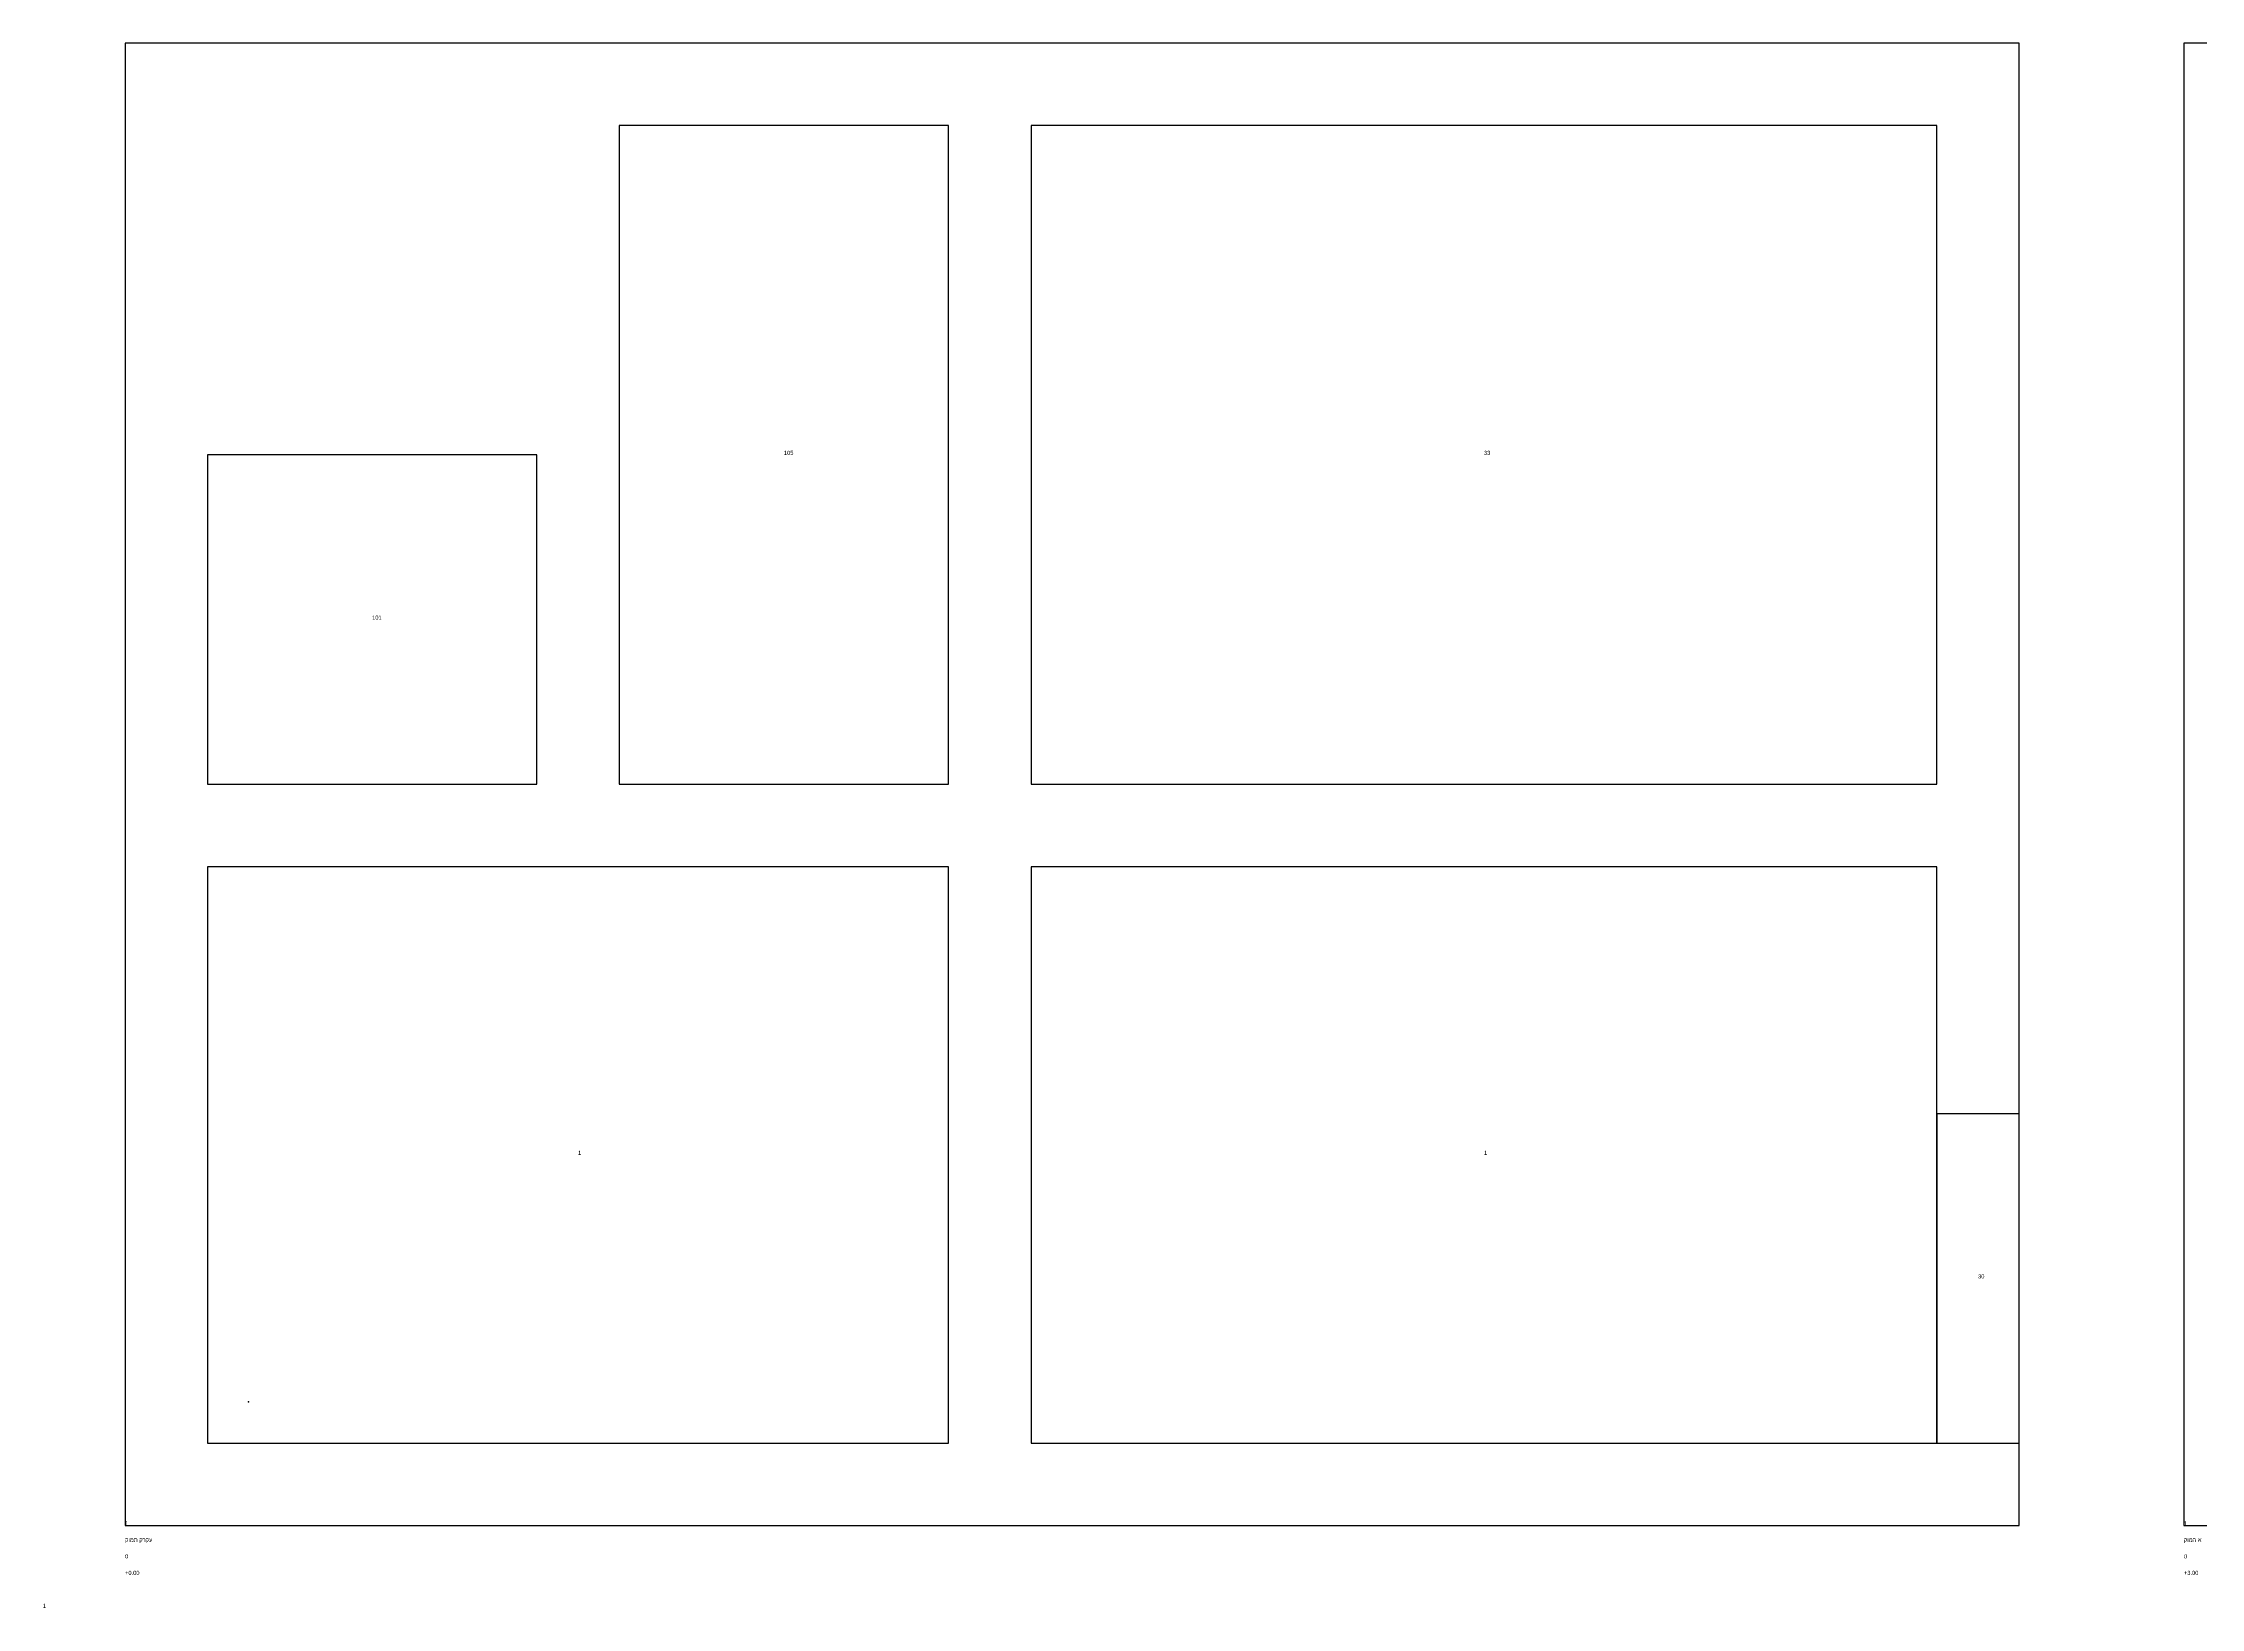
# Model space of a CAD drawing. Header units: metres. Extents: x 180000 to 185000, y 660000 to 664000.
# Drawn here: x 180001 to 182620, y 660000 to 661900 of the extents above; entities that cross this region are included whole.
import ezdxf

# ---------------------------------------------------------------- set-up
doc = ezdxf.new("R2010")
doc.units = ezdxf.units.M
for name, color, linetype in [('RZ_ANCHOR', 6, 'Continuous'), ('RZ_AREA', 1, 'Continuous'), ('RZ_FLOOR', 3, 'Continuous'), ('RZ_FRAME', 5, 'Continuous'), ('RZ_LANCOVER', 4, 'Continuous')]:
    doc.layers.add(name, color=color, linetype=linetype)

# ---------------------------------------------------------------- blocks, each defined once
blk = doc.blocks.new('RZ_FRAME_SYM')
blk.add_attdef('SHEET_NO', (0, 0), '', height=5)
blk = doc.blocks.new('RZ_FLOOR_SYM')
for tag, p in [('BUILDING_NO', (0, 0)), ('FLOOR', (0, -20)), ('IS_UNDERGROUND', (0, -40)), ('LEVEL_ELEVATION', (0, -60))]:
    blk.add_attdef(tag, p, '', height=5)
blk = doc.blocks.new('RZ_AREA_SYM')
blk.add_attdef('USAGE_TYPE', (0, 0), '', height=5)

msp = doc.modelspace()

# ---------------------------------------------------------------- linework, layer by layer
at = {"layer": 'RZ_ANCHOR'}
msp.add_point((180250, 660250), dxfattribs=at)
at = {"layer": 'RZ_AREA'}
for points in [[(180700, 661000), (181100, 661000), (181100, 661800), (180700, 661800)], [(181200, 661000), (182300, 661000), (182300, 661800), (181200, 661800)], [(180200, 661000), (180600, 661000), (180600, 661400), (180200, 661400)], [(180200, 660200), (181100, 660200), (181100, 660900), (180200, 660900)], [(181200, 660200), (182300, 660200), (182300, 660900), (181200, 660900)], [(182300, 660200), (182400, 660200), (182400, 660600), (182300, 660600)]]:
    msp.add_lwpolyline(points, close=True, dxfattribs=at)
at = {"layer": 'RZ_FLOOR'}
for points in [[(180100, 660100), (182400, 660100), (182400, 661900), (180100, 661900)], [(182600, 660100), (184900, 660100), (184900, 661900), (182600, 661900)]]:
    msp.add_lwpolyline(points, close=True, dxfattribs=at)
at = {"layer": 'RZ_LANCOVER'}
msp.add_lwpolyline([(180100, 660100), (182400, 660100), (182400, 661900), (180100, 661900)], close=True, dxfattribs=at)

# ---------------------------------------------------------------- block references
at = {"layer": 'RZ_AREA'}
for p, values in [((180900, 661400), {'USAGE_TYPE': '105'}), ((181750, 661400), {'USAGE_TYPE': '33'}), ((180400, 661200), {'USAGE_TYPE': '101'}), ((180650, 660550), {'USAGE_TYPE': '1'}), ((181750, 660550), {'USAGE_TYPE': '1'}), ((182350, 660400), {'USAGE_TYPE': '30'})]:
    msp.add_blockref('RZ_AREA_SYM', p, dxfattribs=at).add_auto_attribs(values)
at = {"layer": 'RZ_FLOOR'}
for p, values in [((180100, 660100), {'BUILDING_NO': '1', 'FLOOR': 'קומת קרקע', 'IS_UNDERGROUND': '0', 'LEVEL_ELEVATION': '+0.00'}), ((182600, 660100), {'BUILDING_NO': '1', 'FLOOR': 'קומה א', 'IS_UNDERGROUND': '0', 'LEVEL_ELEVATION': '+3.00'})]:
    msp.add_blockref('RZ_FLOOR_SYM', p, dxfattribs=at).add_auto_attribs(values)
at = {"layer": 'RZ_FRAME'}
msp.add_blockref('RZ_FRAME_SYM', (180000, 660000), dxfattribs=at).add_auto_attribs({'SHEET_NO': '1'})

doc.saveas('drawing.dxf')
